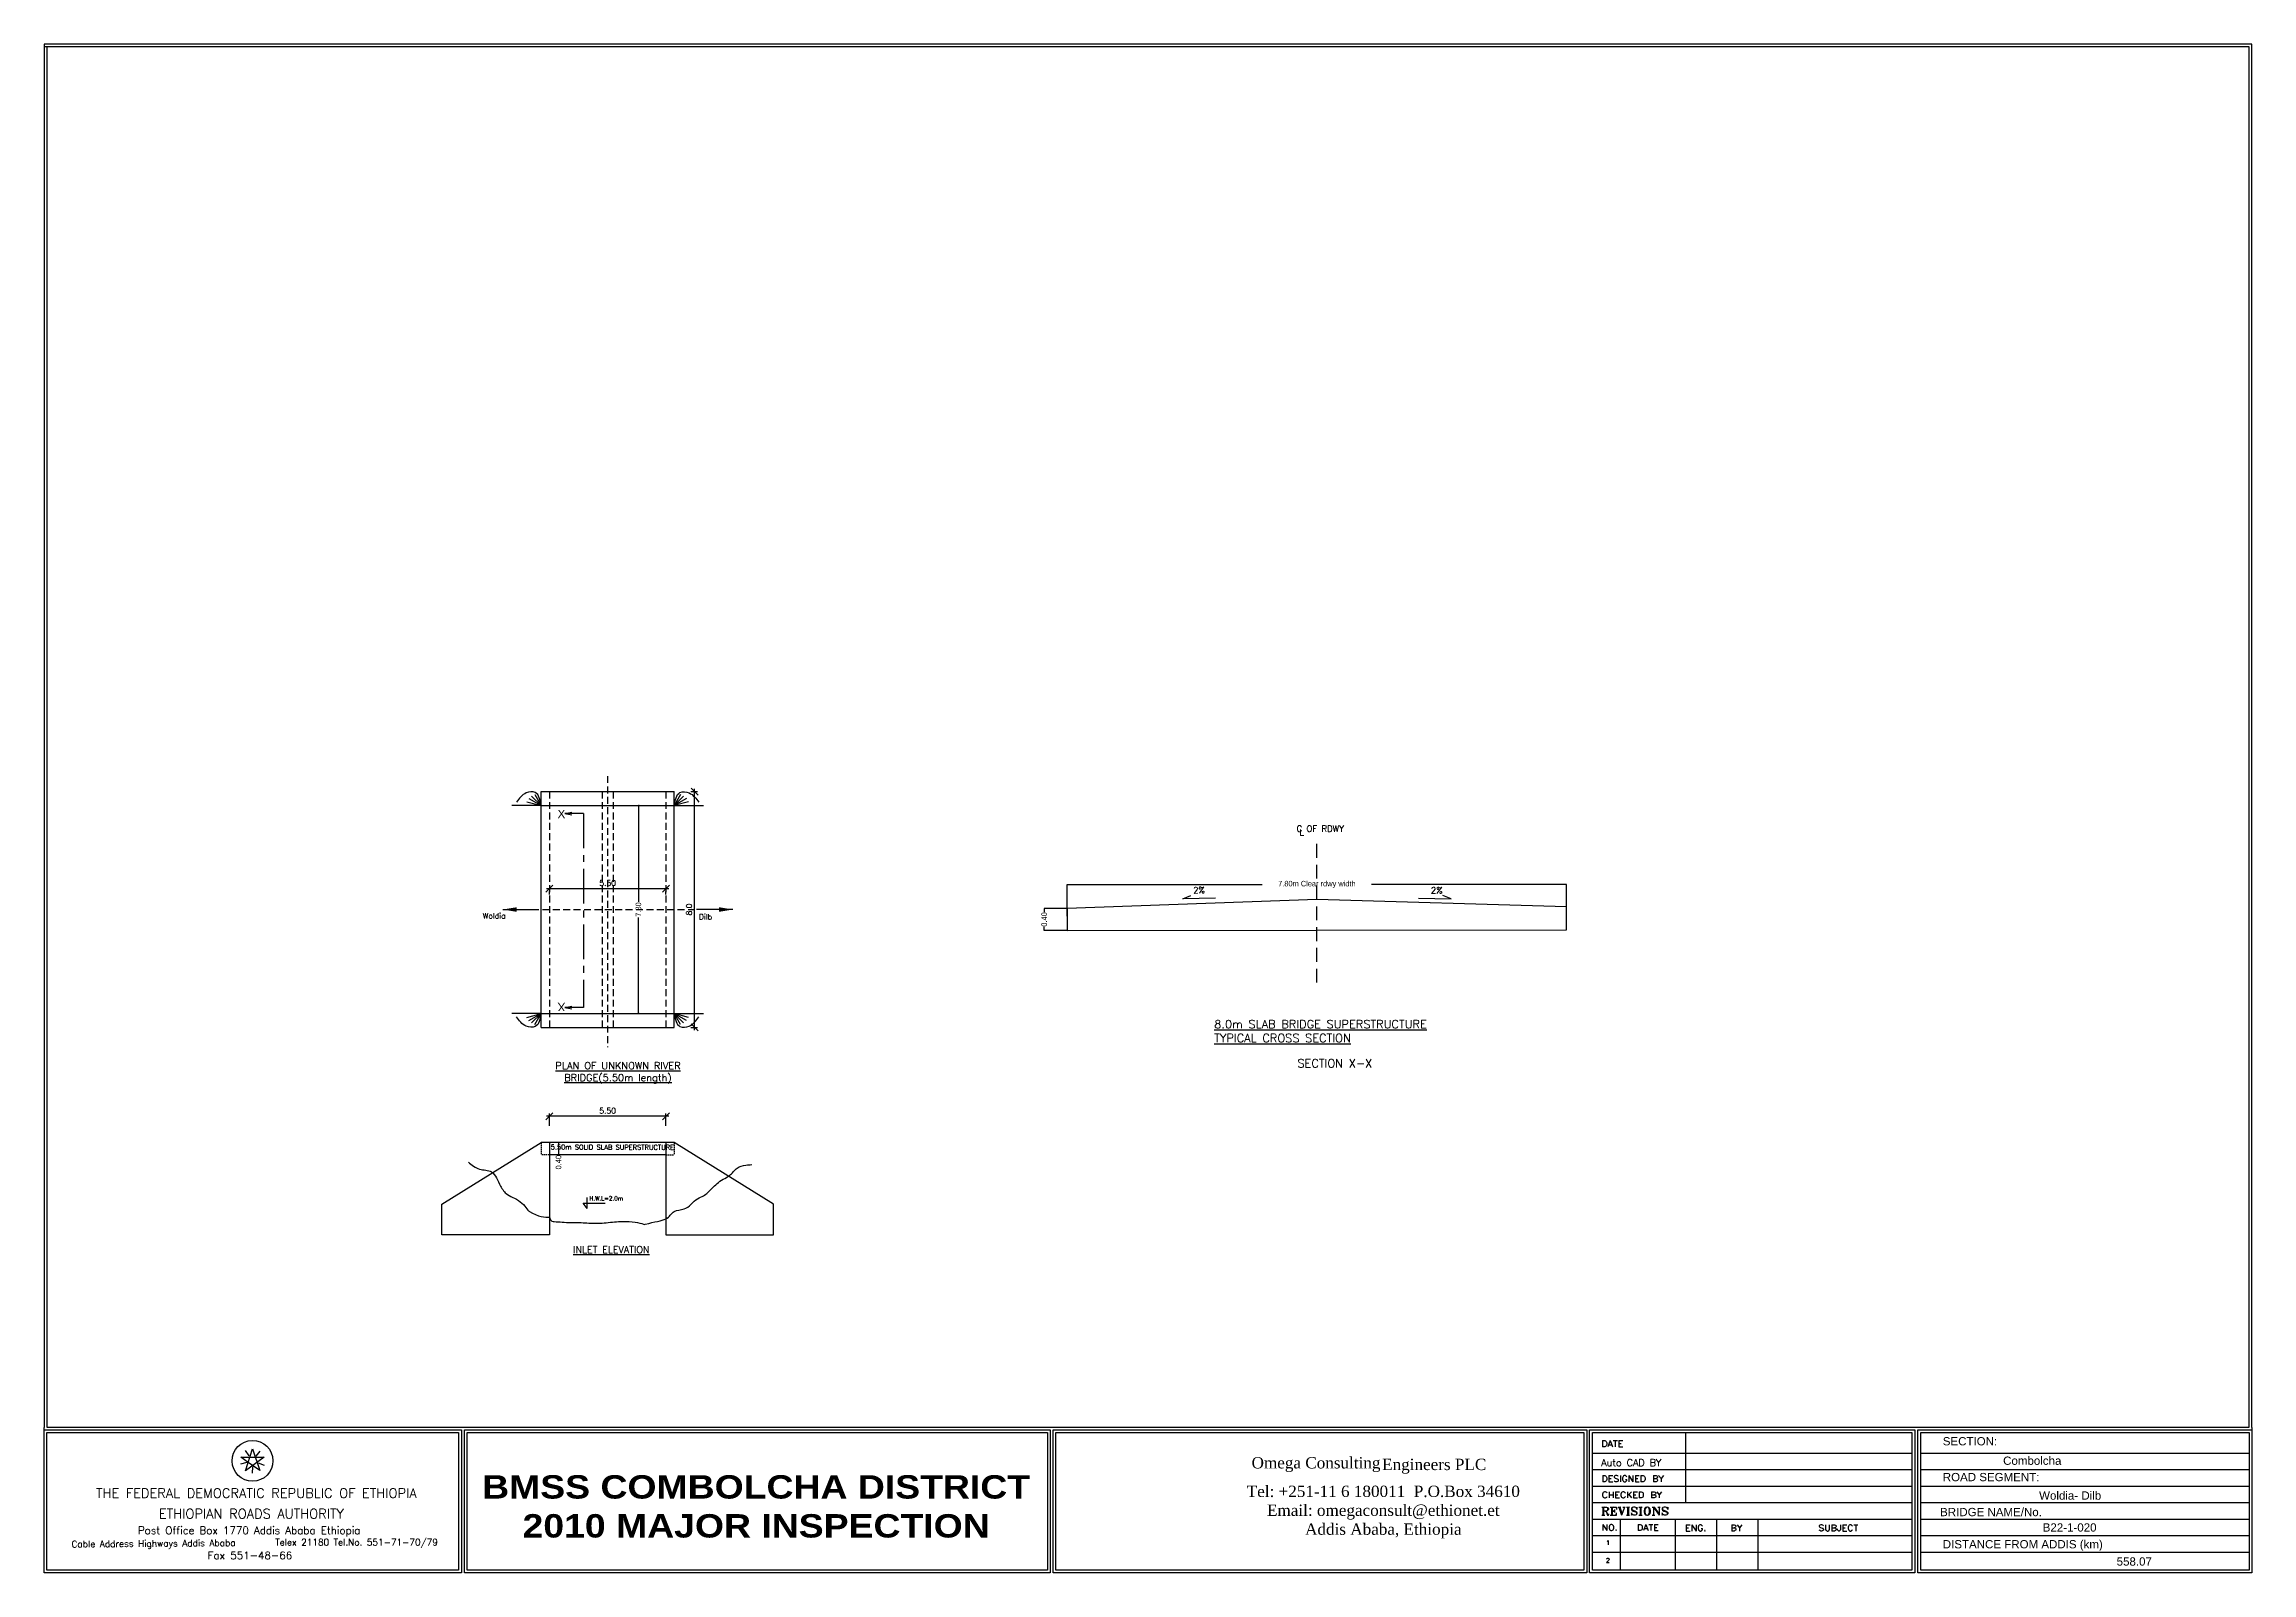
# Model space of a CAD drawing. Header units: inches. Extents: x 11 to 79600, y 3 to 55112.
import ezdxf
from ezdxf.enums import TextEntityAlignment as Align

# ---------------------------------------------------------------- set-up
doc = ezdxf.new("R2010")
doc.units = ezdxf.units.IN
doc.header["$MEASUREMENT"] = 0
for name, pattern in [('CENTER', [2, 1.25, -0.25, 0.25, -0.25]), ('DASHED', [0.75, 0.5, -0.25]), ('HIDDEN', [0.375, 0.25, -0.125])]:
    doc.linetypes.add(name, pattern=pattern)
for name, color, linetype in [('-25', 7, 'Continuous'), ('Conc surface', 2, 'Continuous'), ('CONC-MAS', 2, 'Continuous'), ('Dim', 9, 'Continuous'), ('divsion', 3, 'Continuous'), ('FILL', 7, 'Continuous'), ('Grade', 6, 'DASHED'), ('Mas surface', 4, 'Continuous'), ('MISCELANEOUS', 7, 'Continuous'), ('Text', 3, 'Continuous'), ('TITLE BLOCK', 7, 'Continuous')]:
    doc.layers.add(name, color=color, linetype=linetype)
doc.layers.add('probable bridge', color=1, linetype='Continuous', lineweight=30)
doc.styles.add('2.5-100', font='ROMANS.SHX')
doc.styles.add('30', font='ROMANT.SHX', dxfattribs={"height": 4})
doc.styles.add('50', font='romanc.shx')
doc.styles.add('ARIAL', font='arial.ttf', dxfattribs={"height": 15})
doc.styles.add('Logo', font='')
doc.styles.add('T-25-100', font='romans.shx', dxfattribs={"height": 0.25})
doc.styles.add('Text100-2.25', font='romans.shx')
doc.styles.add('Text100-3.0', font='romanc.shx')
doc.styles.add('Text200-2.25', font='romans.shx')
doc.styles.add('Text200-3.0', font='romanc.shx')
doc.styles.add('Text50-2.0', font='romans.shx')
doc.styles.add('TIM2_5', font='times.ttf', dxfattribs={"height": 0.3})
doc.styles.get('Logo').set_extended_font_data('Arial Black')
doc.dimstyles.new('Dim100', dxfattribs={"dimtxt": 200, "dimasz": 250, "dimexe": 100, "dimexo": 600, "dimgap": 100, "dimtad": 1, "dimdec": 0, "dimzin": 0, "dimdsep": 46, "dimtxsty": 'Text100-2.25', "dimblk": 'OBLIQUE', "dimcen": 100, "dimdle": 100, "dimclrd": 256, "dimclre": 256, "dimclrt": 3, "dimadec": 0, "dimazin": 0, "dimtfac": 1, "dimtdec": 0, "dimtofl": 0, "dimtmove": 0, "dimatfit": 3, "dimfxl": 1, "dimtolj": 1, "dimtzin": 0, "dimarcsym": 0})
doc.dimstyles.new('Dim50', dxfattribs={"dimtxt": 300, "dimasz": 150, "dimexe": 150, "dimexo": 150, "dimgap": 75, "dimtad": 1, "dimdec": 0, "dimlfac": 0.5, "dimzin": 0, "dimdsep": 46, "dimtxsty": 'Text50-2.0', "dimblk": 'OBLIQUE', "dimcen": 100, "dimdle": 150, "dimclrd": 256, "dimclre": 256, "dimclrt": 3, "dimadec": 0, "dimazin": 0, "dimtfac": 1, "dimtdec": 0, "dimtofl": 0, "dimtmove": 0, "dimatfit": 3, "dimfxl": 1, "dimtolj": 1, "dimtzin": 0, "dimarcsym": 0})
doc.dimstyles.get("Standard").update_dxf_attribs({"dimtxt": 200, "dimasz": 0.18, "dimexe": 0.18, "dimexo": 0.0625, "dimgap": 0.09, "dimtad": 0, "dimdec": 4, "dimzin": 0, "dimdsep": 46, "dimtxsty": 'Standard', "dimcen": 0.09, "dimadec": 0, "dimazin": 0, "dimtfac": 1, "dimtdec": 4, "dimtofl": 0, "dimtmove": 0, "dimatfit": 3, "dimfxl": 1, "dimtolj": 1, "dimtzin": 0, "dimarcsym": 0})

msp = doc.modelspace()

# ---------------------------------------------------------------- texts
at = {"layer": '-25', "color": 7, "style": 'TIM2_5'}
for s, p in [('Omega Consulting', (43539.37518, 3767.45178)), ('Engineers PLC', (48246.82383, 3708.41952))]:
    msp.add_text(s, height=408.7255509, dxfattribs=at).set_placement(p)
at = {"layer": '-25', "color": 7, "insert": (48288.52941, 3146.56633), "char_height": 408.7255509, "width": 9736.0049472, "attachment_point": 2, "style": 'TIM2_5'}
msp.add_mtext('Tel: +251-11 6 180011  P.O.Box 34610\\PEmail: omegaconsult@ethionet.et \\PAddis Ababa, Ethiopia', dxfattribs=at)
at = {"style": 'ARIAL'}
for s, height, p in [('SECTION:', 297.335358, (68458.11365, 4598.09172)), ('Combolcha', 297.335358, (70633.5062, 3897.63916)), ('ROAD SEGMENT:', 297.3353577, (68458.11365, 3307.40861)), ('Woldia- Dilb', 297.3353577, (71930.34867, 2640.80636)), ('BRIDGE NAME/No.', 297.3353577, (68361.6281, 2046.4736)), ('B22-1-020', 297.335358, (72060.83399, 1490.42859)), ('DISTANCE FROM ADDIS (km)', 297.3353577, (68458.11365, 886.44189)), ('558.07', 297.335358, (74726.44663, 263.58271))]:
    msp.add_text(s, height=height, dxfattribs=at).set_placement(p)
at = {"layer": 'Dim', "color": 3, "insert": (20497.1358, 15347.45345, 0), "char_height": 175, "attachment_point": 5, "rotation": 359.8783838061, "style": 'Text200-2.25'}
msp.add_mtext('5.50m SOLID SLAB SUPERSTRUCTURE', dxfattribs=at)
at = {"layer": 'divsion', "style": '30', "width": 1}
for s, p in [('THE FEDERAL DEMOCRATIC REPUBLIC OF ETHIOPIA', (7661.40534, 2877.91423)), ('ETHIOPIAN ROADS AUTHORITY', (7481.8294, 2135.49542))]:
    msp.add_text(s, height=343.6965625, dxfattribs=at).set_placement(p, align=Align.MIDDLE)
at = {"layer": 'divsion', "color": 3, "style": '50', "oblique": 360, "width": 1}
msp.add_text('Post Office Box 1770 Addis Ababa Ethiopia', height=271.3393915, dxfattribs=at).set_placement((7401.53542, 1495.76688), align=Align.MIDDLE)
msp.add_text('Cable Address Highways Addis Ababa', height=235.160806, rotation=0.5000018067, dxfattribs=at).set_placement((3956.81188, 1030.16565), align=Align.MIDDLE)
at = {"layer": 'divsion', "color": 3, "style": '50', "width": 1}
for s, height, p in [('Telex 21180 Tel.No. 551-71-70/79', 235.160806, (11272.22952, 1089.36821)), ('Fax 551-48-66', 271.3393915, (7429.39792, 630.31731))]:
    msp.add_text(s, height=height, dxfattribs=at).set_placement(p, align=Align.MIDDLE)
at = {"layer": 'Text', "style": '2.5-100'}
for s, p in [('C OF RDWY', (45162.16592, 26717.34589)), ('L', (45266.30533, 26580.8449))]:
    msp.add_text(s, height=225, dxfattribs=at).set_placement(p)
msp.add_text('2%', height=225, rotation=1.9993485335, dxfattribs=at).set_placement((41436.68688, 24495.37683))
msp.add_text('2%', height=225, rotation=359.2544557033, dxfattribs=at).set_placement((50213.25758, 24493.20819), align=Align.CENTER)
at = {"layer": 'Text', "color": 3, "style": 'Text200-3.0'}
for s, p in [('Woldia', (15822.4878, 23587.54879)), ('Dilb', (23616.56746, 23554.115))]:
    msp.add_text(s, height=198.45, dxfattribs=at).set_placement(p)
at = {"layer": 'Text', "color": 3}
for s, insert, char_height, width, attachment_point, style in [('{\\fArial|b0|i0|c0|p34;X}', (18658.25624, 27507.10969), 300, 9213.8242482, 2, 'Text200-2.25'), ('{\\H0.75x;\\L8.0m SLAB BRIDGE SUPERSTRUCTURE \\PTYPICAL CROSS SECTION}', (42193.39949, 19932.91459), 400, 14099.140784, 1, 'Text100-3.0'), ('{\\H0.6453x;\\LPLAN OF UNKNOWN RIVER \\PBRIDGE(5.50m length)}', (20698.68808, 18414.56998), 400, 9733.5944719, 2, 'Text200-2.25'), ('{\\Fromanc|c0;SECTION X-X}', (46542.03342, 18521.29379), 300, 11086.9563408, 2, 'Text200-2.25'), ('H.W.L=2.0m', (20275.67344, 13577.80175), 150, 4941.7983673, 2, 'Text200-2.25'), ('{\\H0.625x;\\LINLET ELEVATION\\P\\H0.8x;\\l }', (20456.92865, 11774.47298), 400, 9851.0003365, 2, 'Text200-2.25')]:
    msp.add_mtext(s, dxfattribs=dict(at, insert=insert, char_height=char_height, width=width, attachment_point=attachment_point, style=style))
at = {"layer": 'Text', "color": 3, "extrusion": (0, 0, -1), "insert": (18658.25624, 20252.14401), "char_height": 300, "width": 9213.8242482, "attachment_point": 2, "text_direction": (1, 0, 0), "style": 'Text200-2.25'}
msp.add_mtext('{\\fArial|b0|i0|c0|p34;X}', dxfattribs=at)
at = {"layer": 'TITLE BLOCK', "style": 'T-25-100'}
msp.add_text('Auto CAD BY', height=254.3842045, rotation=359.9999999917, dxfattribs=at).set_placement((56143.71868, 3845.24555))
at = {"layer": 'TITLE BLOCK', "color": 5, "insert": (25677.99091, 4927.6415), "char_height": 842.4501801, "width": 63869.7437933, "attachment_point": 2, "style": 'Logo'}
msp.add_mtext('\\PBMSS COMBOLCHA DISTRICT\\P2010 MAJOR INSPECTION \\P ', dxfattribs=at)

# ---------------------------------------------------------------- blocks, each defined once
blk = doc.blocks.new('_Oblique')
at = {"color": 0, "lineweight": -2}
blk.add_line((-0.5, -0.5), (0.5, 0.5), dxfattribs=at)
blk = doc.blocks.new('*D9')
at = {"layer": 'Defpoints', "color": 0, "ltscale": 10}
for p in [(18225, 25063), (22425, 25063), (22425, 24671)]:
    blk.add_point(p, dxfattribs=at)
at = {"layer": 'Dim', "lineweight": -2, "ltscale": 10}
for p, q in [((18125, 24671), (22525, 24671)), ((18225, 24463), (18225, 24571)), ((22425, 24463), (22425, 24571))]:
    blk.add_line(p, q, dxfattribs=at)
at = {"layer": 'Dim', "lineweight": -2, "ltscale": 10, "xscale": 250, "yscale": 250, "zscale": 250, "rotation": 180}
blk.add_blockref('_Oblique', (18225, 24671), dxfattribs=at)
at = {"layer": 'Dim', "lineweight": -2, "ltscale": 10, "xscale": 250, "yscale": 250, "zscale": 250}
blk.add_blockref('_Oblique', (22425, 24671), dxfattribs=at)
at = {"layer": 'Dim', "color": 3, "ltscale": 10, "insert": (20325, 24871), "char_height": 200, "attachment_point": 5, "style": 'Text100-2.25'}
blk.add_mtext('\\A1;5.50', dxfattribs=at)
blk = doc.blocks.new('*D10')
at = {"layer": 'Defpoints', "color": 0, "ltscale": 10}
for p in [(22725, 28166), (23460, 28166), (22725, 19666)]:
    blk.add_point(p, dxfattribs=at)
at = {"layer": 'Dim', "lineweight": -2, "ltscale": 10}
for p, q in [((23325, 28166), (23560, 28166)), ((23460, 19566), (23460, 28266)), ((23325, 19666), (23560, 19666))]:
    blk.add_line(p, q, dxfattribs=at)
at = {"layer": 'Dim', "lineweight": -2, "ltscale": 10, "xscale": 250, "yscale": 250, "zscale": 250}
for p, rotation in [((23460, 28166), 90), ((23460, 19666), 270)]:
    blk.add_blockref('_Oblique', p, dxfattribs=dict(at, rotation=rotation))
at = {"layer": 'Dim', "color": 3, "ltscale": 10, "insert": (23260, 23916), "char_height": 200, "attachment_point": 5, "rotation": 90, "style": 'Text100-2.25'}
blk.add_mtext('\\A1;8.0', dxfattribs=at)
blk = doc.blocks.new('*D11')
at = {"layer": 'Defpoints', "color": 0}
for p in [(18225, 16461), (18225, 15520, 0), (22425, 15520, 0)]:
    blk.add_point(p, dxfattribs=at)
at = {"layer": 'Dim', "lineweight": -2}
for p, q in [((22525, 16461), (18125, 16461)), ((18225, 16120), (18225, 16561)), ((22425, 16120), (22425, 16561))]:
    blk.add_line(p, q, dxfattribs=at)
at = {"layer": 'Dim', "lineweight": -2, "xscale": 250, "yscale": 250, "zscale": 250, "rotation": 180}
blk.add_blockref('_Oblique', (18225, 16461), dxfattribs=at)
at = {"layer": 'Dim', "lineweight": -2, "xscale": 250, "yscale": 250, "zscale": 250}
blk.add_blockref('_Oblique', (22425, 16461), dxfattribs=at)
at = {"layer": 'Dim', "color": 3, "insert": (20325, 16661), "char_height": 200, "attachment_point": 5, "style": 'Text100-2.25'}
blk.add_mtext('\\A1;5.50', dxfattribs=at)
blk = doc.blocks.new('*D12')
at = {"color": 0, "lineweight": -2}
for p, q in [((36894, 23958), (36894, 24819)), ((36894, 24819), (43927, 24819)), ((54894, 24819), (47861, 24819)), ((54894, 24011), (54894, 24819))]:
    blk.add_line(p, q, dxfattribs=at)
at = {"color": 0}
for points in [[(36894, 24819), (36894, 24819), (36894, 24819)], [(54894, 24819), (54894, 24819), (54894, 24819)]]:
    blk.add_solid(points, dxfattribs=at)
at = {"layer": 'Defpoints', "color": 0}
for p in [(54894, 24819), (36894, 23958), (54894, 24011)]:
    blk.add_point(p, dxfattribs=at)
at = {"color": 0, "insert": (45894, 24819), "char_height": 200, "attachment_point": 5}
blk.add_mtext('\\A1;7.80m Clear rdwy width', dxfattribs=at)
blk = doc.blocks.new('*D13')
at = {"color": 0, "lineweight": -2}
for p, q in [((36894, 23958), (36064, 23958)), ((36064, 23958), (36064, 23825)), ((36064, 23158), (36064, 23291)), ((36894, 23158), (36064, 23158))]:
    blk.add_line(p, q, dxfattribs=at)
at = {"color": 0}
for points in [[(36064, 23958), (36064, 23958), (36064, 23958)], [(36064, 23158), (36064, 23158), (36064, 23158)]]:
    blk.add_solid(points, dxfattribs=at)
at = {"layer": 'Defpoints', "color": 0}
for p in [(36894, 23958), (36064, 23158), (36894, 23158)]:
    blk.add_point(p, dxfattribs=at)
at = {"color": 0, "insert": (36064, 23558), "char_height": 200, "attachment_point": 5, "rotation": 90}
blk.add_mtext('\\A1;0.40', dxfattribs=at)
blk = doc.blocks.new('*D14')
at = {"color": 0, "lineweight": -2}
for p, q in [((18554, 15520), (18554, 15520)), ((18554, 15520), (18554, 15072)), ((18554, 15072), (18554, 15072)), ((18554, 15072), (18554, 15072))]:
    blk.add_line(p, q, dxfattribs=at)
at = {"color": 0}
for points in [[(18554, 15520), (18554, 15520), (18554, 15520)], [(18554, 15072), (18554, 15072), (18554, 15072)]]:
    blk.add_solid(points, dxfattribs=at)
at = {"layer": 'Defpoints', "color": 0}
for p in [(18554, 15520), (18554, 15072), (18554, 15072)]:
    blk.add_point(p, dxfattribs=at)
at = {"color": 0, "insert": (18554, 14805), "char_height": 200, "attachment_point": 5, "rotation": 90}
blk.add_mtext('\\A1;0.40', dxfattribs=at)
blk = doc.blocks.new('*D15')
at = {"color": 0, "lineweight": -2}
for p, q in [((21464, 27666), (21433, 27666)), ((21434, 27665), (21434, 24199)), ((21434, 20166), (21434, 23632)), ((21464, 20166), (21433, 20166))]:
    blk.add_line(p, q, dxfattribs=at)
at = {"color": 0}
for points in [[(21433, 27665), (21434, 27665), (21434, 27666)], [(21433, 20166), (21434, 20166), (21434, 20166)]]:
    blk.add_solid(points, dxfattribs=at)
at = {"layer": 'Defpoints', "color": 0}
for p in [(21464, 27666), (21434, 20166), (21464, 20166)]:
    blk.add_point(p, dxfattribs=at)
at = {"color": 0, "insert": (21434, 23916), "char_height": 200, "attachment_point": 5, "rotation": 90}
blk.add_mtext('\\A1;7.80', dxfattribs=at)

# ---------------------------------------------------------------- dimensions: what is measured, and where the dimension line sits
for base, p1, p2, text, picture, middle in [((21433.52355, 20165.54524), (21463.97983, 27665.54524), (21463.97983, 20165.54524), '7.80', '*D15', (21433.52355, 23915.54524)), ((36064.42619, 23158.16956), (36894.14243, 23958.23206), (36894.14243, 23158.16956), '0.40', '*D13', (36064.42619, 23558.20081)), ((18554.46312, 15071.91072), (18554.46312, 15519.99813), (18554.46312, 15071.91072), '0.40', '*D14', (18554.46312, 14804.97405))]:
    dim = msp.add_linear_dim(base=base, p1=p1, p2=p2, angle=90, text=text, dimstyle='Standard')
    dim.commit()
    dim.dimension.update_dxf_attribs({"geometry": picture, "text_midpoint": middle})
dim = msp.add_linear_dim(base=(54894.14243, 24819.08016), p1=(36894.14243, 23958.16956), p2=(54894.14243, 24010.55071), text='7.80m Clear rdwy width', dimstyle='Standard')
dim.commit()
dim.dimension.update_dxf_attribs({"geometry": '*D12', "text_midpoint": (45894.14243, 24819.08016)})
at = {"layer": 'Dim', "ltscale": 10}
dim = msp.add_linear_dim(base=(23460.46507, 28165.54524), p1=(22724.9247, 19665.54524), p2=(22724.9247, 28165.54524), angle=90, text='8.0', dimstyle='Dim100', override={"dimtmove": 1}, dxfattribs=at)
dim.commit()
dim.dimension.update_dxf_attribs({"geometry": '*D10', "text_midpoint": (23260.46507, 23915.54524)})
dim = msp.add_linear_dim(base=(22424.92467, 24670.96674), p1=(18224.92467, 25062.74063), p2=(22424.92467, 25062.74063), text='5.50', dimstyle='Dim100', dxfattribs=at)
dim.commit()
dim.dimension.update_dxf_attribs({"geometry": '*D9', "text_midpoint": (20324.92467, 24870.96674)})
at = {"layer": 'Dim'}
dim = msp.add_linear_dim(base=(18224.9247, 16461.28036, 0), p1=(22424.9247, 15519.99813), p2=(18224.9247, 15519.99813), text='5.50', dimstyle='Dim100', override={"dimtmove": 1}, dxfattribs=at)
dim.commit()
dim.dimension.update_dxf_attribs({"geometry": '*D11', "text_midpoint": (20324.9247, 16661.28036, 0)})

# ---------------------------------------------------------------- linework, layer by layer
at = {"layer": 'Conc surface', "linetype": 'Continuous', "ltscale": 0.05}
for p, q in [((17924.9247, 28165.54524), (22724.9247, 28165.54524)), ((17924.9247, 27665.54524), (22724.9247, 27665.54524)), ((17924.9247, 20165.54524), (22724.9247, 20165.54524)), ((17924.9247, 19665.54524), (22724.9247, 19665.54524))]:
    msp.add_line(p, q, dxfattribs=at)
at = {"layer": 'CONC-MAS'}
msp.add_lwpolyline([(54894.14243, 23184.36013), (54894.14243, 24010.55071), (45894.14243, 24272.45648), (36894.14243, 23958.16956), (36894.14243, 23158.16956), (54894.14243, 23184.36013)], dxfattribs=at)
at = {"layer": 'Dim', "color": 3, "ltscale": 10}
for p, q in [((17924.9247, 27665.54524), (16867.40393, 27665.54524)), ((22724.9247, 27665.54524), (23782.44548, 27665.54524)), ((17924.9247, 20165.54524), (16867.40393, 20165.54524)), ((22724.9247, 20165.54524), (23782.44548, 20165.54524))]:
    msp.add_line(p, q, dxfattribs=at)
at = {"layer": 'Dim'}
for p, q in [((41058.65431, 24301.3624), (41352.81001, 24425.59042)), ((42233.07457, 24324.85075), (41058.65431, 24301.3624)), ((49555.21029, 24324.85075), (50729.63055, 24301.3624)), ((50729.63055, 24301.3624), (50435.47485, 24425.59042))]:
    msp.add_line(p, q, dxfattribs=at)
for points in [[(17924.9247, 27665.54524), (17716.30799, 28131.05955), (17391.08187, 28118.59835), (17038.21197, 27781.25949)], [(22724.9247, 27665.54524), (22933.54142, 28131.05955), (23258.76753, 28118.59835), (23611.63743, 27781.25949)], [(17924.9247, 20165.54524), (17716.30799, 19700.03094), (17391.08187, 19712.49214), (17038.21197, 20049.831)], [(22724.9247, 20165.54524), (22933.54142, 19700.03094), (23258.76753, 19712.49214), (23611.63743, 20049.831)]]:
    msp.add_spline(points, degree=3, dxfattribs=at)
at = {"layer": 'divsion', "color": 5}
for p, q in [((7105.2817, 4172.16742), (7938.98236, 4179.44304)), ((7364.54285, 3987.23824), (7105.2817, 4172.16742)), ((7268.78086, 3683.51997), (7519.48901, 4478.66473)), ((7938.98236, 4179.44304), (7268.78086, 3683.51997)), ((7268.78086, 3683.51997), (7364.54285, 3987.23824)), ((7400.06474, 4218.74303), (7271.72778, 4410.60962)), ((7524.77506, 3872.94572), (7364.54285, 3987.23824)), ((7519.48901, 4478.66473), (7784.03621, 3688.01655)), ((7654.87802, 4212.70205), (7797.69568, 4394.04779)), ((7315.57779, 3978.26796), (7093.44353, 3915.50229)), ((7518.17526, 3823.60521), (7509.2257, 3592.94731)), ((7784.03621, 3688.01655), (7524.77506, 3872.94572)), ((7727.87433, 3968.49344), (7944.47746, 3888.70469))]:
    msp.add_line(p, q, dxfattribs=at)
msp.add_ellipse((7523.31403, 4040.36234), major_axis=(-6.42099, 735.77211), ratio=0.9999999689, start_param=-1.5707962983, end_param=4.7123890089, dxfattribs=at)
at = {"layer": 'FILL'}
for p, q in [((17485.93038, 27919.00036), (17924.9247, 27665.54524)), ((17585.97853, 28004.49411), (17924.9247, 27665.54524)), ((17697.40375, 28059.62679), (17924.9247, 27665.54524)), ((22952.44566, 28059.62679), (22724.9247, 27665.54524)), ((23063.87087, 28004.49411), (22724.9247, 27665.54524)), ((23163.91902, 27919.00036), (22724.9247, 27665.54524)), ((17414.70644, 27802.25819), (17924.9247, 27665.54524)), ((23235.14297, 27802.25819), (22724.9247, 27665.54524)), ((17414.70644, 20028.8323), (17924.9247, 20165.54524)), ((17485.93038, 19912.09013), (17924.9247, 20165.54524)), ((17585.97853, 19826.59637), (17924.9247, 20165.54524)), ((17697.40375, 19771.4637), (17924.9247, 20165.54524)), ((22952.44566, 19771.4637), (22724.9247, 20165.54524)), ((23063.87087, 19826.59637), (22724.9247, 20165.54524)), ((23163.91902, 19912.09013), (22724.9247, 20165.54524)), ((23235.14297, 20028.8323), (22724.9247, 20165.54524))]:
    msp.add_line(p, q, dxfattribs=at)
at = {"layer": 'Grade', "linetype": 'DASHED', "ltscale": 500}
for p, q in [((20324.9247, 28727.74691), (20324.9247, 18957.38932)), ((17597.74474, 23915.54548), (23523.20879, 23915.54548))]:
    msp.add_line(p, q, dxfattribs=at)
at = {"layer": 'Grade', "color": 3, "linetype": 'DASHED', "ltscale": 500}
for p, q in [((18224.92466, 28165.54524), (18224.9247, 19665.54524)), ((22424.92465, 28165.54524), (22424.9247, 19665.54524))]:
    msp.add_line(p, q, dxfattribs=at)
at = {"layer": 'Grade', "color": 11, "linetype": 'DASHED', "ltscale": 500}
for p, q in [((20124.9247, 28165.54524), (20124.9247, 19665.54524)), ((20524.9247, 28165.54524), (20524.9247, 19665.54524))]:
    msp.add_line(p, q, dxfattribs=at)
at = {"layer": 'Grade', "linetype": 'DASHED', "ltscale": 1000}
msp.add_line((45894.14243, 21280.77504), (45894.14243, 26514.73269), dxfattribs=at)
at = {"layer": 'Grade', "color": 2, "linetype": 'Continuous', "ltscale": 1000}
for p, q in [((36894.14243, 23672.45648), (36894.14243, 23958.16956)), ((54894.14243, 23672.45648), (54894.14243, 24010.55071))]:
    msp.add_line(p, q, dxfattribs=at)
at = {"layer": 'Mas surface', "linetype": 'CENTER', "lineweight": 30, "ltscale": 3000}
for p, q in [((18785.80703, 27380.568), (19038.39335, 27428.57907)), ((19454.19945, 27380.568), (18785.80703, 27380.568)), ((18785.80703, 27380.568), (19038.39335, 27332.55694)), ((18785.80703, 20378.6857), (19038.39335, 20426.69676)), ((19454.19945, 20378.6857), (18785.80703, 20378.6857)), ((18785.80703, 20378.6857), (19038.39335, 20330.67463))]:
    msp.add_line(p, q, dxfattribs=at)
at = {"layer": 'Mas surface', "linetype": 'CENTER', "lineweight": 30, "ltscale": 1000}
msp.add_line((19454.19945, 27380.568), (19454.19945, 20378.6857), dxfattribs=at)
at = {"layer": 'Mas surface'}
msp.add_open_spline([(15303.25955, 14805.9236), (15428.41511, 14705.31721), (15669.49462, 14511.52527), (16250.211, 14534.98398), (16402.96457, 13989.32637), (16667.03545, 13640.03992), (16982.41662, 13511.55492), (17248.77475, 13346.86815), (17457.69384, 13064.4991), (17787.72918, 12831.65123), (18086.94959, 12828.73046), (18224.9247, 12820.29798), (18224.9247, 12820.29798), (18283.2571, 12664.21284), (18436.16614, 12666.81195), (18692.47332, 12644.71027), (19014.57496, 12621.74438), (19337.57215, 12637.24851), (19712.32469, 12602.25594), (20165.73471, 12598.08189), (20573.14965, 12668.64171), (20971.64551, 12661.48248), (21289.9618, 12672.81288), (21658.02919, 12560.09187), (22019.46405, 12668.53297), (22280.63412, 12681.2212), (22424.9247, 12769.26199), (22424.9247, 12769.26199), (22559.58362, 12826.42586), (22669.52692, 13099.53931), (23199.95859, 13067.74972), (23440.29252, 13460.56198), (23841.34476, 13600.16781), (24105.3903, 13894.26876), (24398.81162, 14166.3083), (24767.56368, 14324.28142), (24952.37734, 14625.15675), (25270.70627, 14703.60791), (25450.88422, 14714.07313), (25520.84165, 14718.13645)], degree=3, knots=[0, 0, 0, 0, 473.0790997449, 911.2633308187, 1521.8649400667, 1908.677069094, 2207.3762493564, 2524.1074764827, 2834.8671349372, 3253.9595252588, 10845.5861444734, 10845.5861444734, 10845.5861444734, 10845.5861444734, 11019.6511772616, 11301.3870818647, 11618.2106942833, 11987.2704052414, 12269.0061983315, 12746.3609761255, 13343.364652022, 13501.5330831364, 13941.2403662333, 14296.6505160002, 14617.3424336216, 29168.74033935, 29168.74033935, 29168.74033935, 29168.74033935, 29567.9385844371, 29931.7817006891, 30546.6689167913, 30782.4073669943, 31180.6764329818, 31704.7634964903, 31976.5193906847, 32359.6101320957, 32693.026514586, 32904.6472771859, 32904.6472771859, 32904.6472771859, 32904.6472771859], dxfattribs=at)
msp.add_open_spline([(22455.38059, 12784.28987), (22445.15501, 12784.77694), (22434.99966, 12785.24611), (22424.9247, 12785.69683)], degree=3, dxfattribs=at)
at = {"layer": 'MISCELANEOUS'}
for p, q in [((19582.27888, 13132.70815), (19582.27888, 13535.25827)), ((19582.27888, 13132.70815), (19438.35226, 13334.90965)), ((19438.35226, 13334.90965), (20238.01638, 13334.90965))]:
    msp.add_line(p, q, dxfattribs=at)
at = {"layer": 'probable bridge', "linetype": 'Continuous', "lineweight": 30, "ltscale": 0.05}
for p, q in [((17924.9247, 19665.54524), (17924.9247, 28165.54524)), ((22724.9247, 19665.54524), (22724.9247, 28165.54524)), ((22724.9247, 15519.99813), (17924.9247, 15519.99813)), ((22424.9247, 15071.91072), (18224.9247, 15071.91072))]:
    msp.add_line(p, q, dxfattribs=at)
at = {"layer": 'probable bridge', "linetype": 'HIDDEN', "lineweight": 30, "ltscale": 200}
for p, q in [((17924.9247, 15519.99813), (17924.9247, 15071.91072)), ((22724.9247, 15519.99813), (22724.9247, 15071.91072)), ((18224.9247, 15071.91072), (17924.9247, 15071.91072)), ((22424.9247, 15071.91072), (22724.9247, 15071.91072))]:
    msp.add_line(p, q, dxfattribs=at)
at = {"layer": 'probable bridge', "linetype": 'Continuous', "lineweight": 30, "ltscale": 0.05}
for points in [[(18224.9247, 15519.99813), (18224.9247, 12194.02327), (14343.15868, 12194.02327), (14343.15868, 13299.84094), (17924.9247, 15519.99813)], [(22424.9247, 15519.99813), (22424.9247, 12194.02327), (26306.69072, 12194.02327), (26306.69072, 13299.84094), (22724.9247, 15519.99813)]]:
    msp.add_lwpolyline(points, dxfattribs=at)
at = {"layer": 'TITLE BLOCK', "color": 5}
for p, q in [((79499.60074, 55011.71681), (10.79507, 55011.71681)), ((111.05963, 55011.71681), (111.05963, 5257.60159)), ((79499.60074, 5257.60159), (79499.60074, 55011.71681)), ((111.05963, 5257.60159), (79499.60074, 5257.60159)), ((111.05963, 5057.07863), (14952.70487, 5057.07863)), ((111.05963, 103.78872), (111.05963, 5057.07863)), ((111.05963, 5057.07863), (14952.70487, 5057.07863)), ((111.05963, 103.78872), (111.05963, 5057.07863)), ((14952.70487, 5057.07863), (14952.70487, 103.78872)), ((14952.70487, 5057.07863), (14952.70487, 103.78872)), ((15262.39457, 5057.07863), (36177.59615, 5057.07863)), ((15262.39457, 103.78872), (15262.39457, 5057.07863)), ((36177.59615, 5057.07863), (36177.59615, 103.78872)), ((36487.28584, 5057.07863), (55522.72615, 5057.07863)), ((36487.28584, 103.78872), (36487.28584, 5057.07863)), ((55522.72615, 5057.07863), (55522.72615, 103.78872)), ((55826.65368, 5056.96185), (67346.81489, 5056.96185)), ((55826.65368, 103.67195), (55826.65368, 5056.96185)), ((67346.81489, 5056.96185), (67346.81489, 103.67195)), ((67662.26675, 5057.07863), (79499.60074, 5057.07863)), ((67662.26675, 103.78872), (67662.26675, 5057.07863)), ((79499.60074, 5057.07863), (79499.60074, 103.78872)), ((14952.70487, 103.78872), (111.05963, 103.78872)), ((14952.70487, 103.78872), (111.05963, 103.78872)), ((14952.70487, 103.78872), (111.05963, 103.78872)), ((36177.59615, 103.78872), (15262.39457, 103.78872)), ((55522.72615, 103.78872), (36487.28584, 103.78872)), ((67346.81489, 103.67195), (55826.65368, 103.67195)), ((79499.60074, 103.78872), (67662.26675, 103.78872))]:
    msp.add_line(p, q, dxfattribs=at)
at = {"layer": 'TITLE BLOCK', "color": 210}
for p, q in [((10.79507, 3.52416), (10.79507, 5237.60458)), ((10.79507, 3.52416), (10.79507, 5237.60458)), ((10.79507, 5157.34319), (15052.96943, 5157.34319)), ((10.79507, 5157.34319), (15052.96943, 5157.34319)), ((15052.96943, 5157.34319), (15052.96943, 3.52416)), ((15052.96943, 5157.34319), (15052.96943, 3.52416)), ((15162.13, 5157.34319), (36277.86071, 5157.34319)), ((15162.13, 3.52416), (15162.13, 5157.34319)), ((36277.86071, 5157.34319), (36277.86071, 3.52416)), ((36387.02128, 5157.34319), (55622.99071, 5157.34319)), ((36387.02128, 3.52416), (36387.02128, 5157.34319)), ((55622.99071, 5157.34319), (55622.99071, 3.52416)), ((55726.38911, 5157.22641), (67447.07945, 5157.22641)), ((55726.38911, 3.40738), (55726.38911, 5157.22641)), ((67447.07945, 5157.22641), (67447.07945, 3.40738)), ((67562.00219, 3.52416), (67562.00219, 5157.34319)), ((67562.00219, 5157.34319), (79599.8653, 5157.34319)), ((79599.8653, 5237.60458), (79599.8653, 3.52416)), ((15052.96943, 3.52416), (10.79507, 3.52416)), ((15052.96943, 3.52416), (10.79507, 3.52416)), ((36277.86071, 3.52416), (15162.13, 3.52416)), ((55622.99071, 3.52416), (36387.02128, 3.52416)), ((67447.07945, 3.40738), (55726.38911, 3.40738)), ((79599.8653, 3.52416), (67562.00219, 3.52416))]:
    msp.add_line(p, q, dxfattribs=at)
msp.add_lwpolyline([(79599.8653, 5237.60458), (79599.8653, 55111.98137), (10.79507, 55111.98137), (10.79507, 5237.60458)], dxfattribs=at)
at = {"layer": 'TITLE BLOCK', "color": 7}
for points in [[(59199.96855, 2523.26185), (59199.96855, 5056.96185)], [(67346.81489, 4306.11757), (55826.65368, 4306.11757)], [(56193.91295, 4773.2362), (56193.91295, 4548.70362)], [(56193.91295, 4773.2362), (56270.9913, 4773.2362), (56301.1524, 4763.1825), (56324.61102, 4739.72387), (56334.66472, 4719.61648), (56344.71842, 4686.10415), (56344.71842, 4632.48443), (56334.66472, 4602.32334), (56324.61102, 4582.21594), (56301.1524, 4558.75732), (56270.9913, 4548.70362), (56193.91295, 4548.70362)], [(56472.06526, 4773.2362), (56388.28444, 4548.70362)], [(56418.44554, 4622.43073), (56525.68498, 4622.43073)], [(56472.06526, 4773.2362), (56555.84607, 4548.70362)], [(56579.3047, 4773.2362), (56726.75893, 4773.2362)], [(56653.03181, 4773.2362), (56653.03181, 4548.70362)], [(56780.37865, 4773.2362), (56917.77919, 4773.2362)], [(56780.37865, 4773.2362), (56780.37865, 4548.70362)], [(56780.37865, 4665.99676), (56864.15946, 4665.99676)], [(56780.37865, 4548.70362), (56917.77919, 4548.70362)], [(79499.60074, 4306.11757), (67662.26675, 4306.11757)], [(67346.81489, 3712.94941), (55826.65368, 3712.94941)], [(56197.26419, 3508.52422), (56197.26419, 3287.34287)], [(56197.26419, 3508.52422), (56270.9913, 3508.52422), (56301.1524, 3498.47052), (56324.61102, 3478.36313), (56334.66472, 3454.9045), (56344.71842, 3424.74341), (56344.71842, 3371.12369), (56334.66472, 3337.61136), (56324.61102, 3317.50396), (56301.1524, 3297.39657), (56270.9913, 3287.34287), (56197.26419, 3287.34287)], [(56418.44554, 3508.52422), (56418.44554, 3287.34287)], [(56418.44554, 3508.52422), (56559.1973, 3508.52422)], [(56418.44554, 3401.28478), (56505.57758, 3401.28478)], [(56418.44554, 3287.34287), (56559.1973, 3287.34287)], [(56760.27126, 3478.36313), (56740.16386, 3498.47052), (56706.65153, 3508.52422), (56663.08551, 3508.52422), (56632.92442, 3498.47052), (56609.46579, 3478.36313), (56609.46579, 3454.9045), (56622.87072, 3434.7971), (56632.92442, 3424.74341), (56653.03181, 3414.68971), (56716.70523, 3391.23108), (56740.16386, 3381.17738), (56750.21756, 3371.12369), (56760.27126, 3351.01629), (56760.27126, 3317.50396), (56740.16386, 3297.39657), (56706.65153, 3287.34287), (56663.08551, 3287.34287), (56632.92442, 3297.39657), (56609.46579, 3317.50396)], [(56833.99837, 3508.52422), (56833.99837, 3287.34287)], [(57068.58465, 3454.9045), (57058.53095, 3478.36313), (57035.07233, 3498.47052), (57014.96493, 3508.52422), (56971.39891, 3508.52422), (56951.29151, 3498.47052), (56931.18412, 3478.36313), (56917.77919, 3454.9045), (56907.72549, 3424.74341), (56907.72549, 3371.12369), (56917.77919, 3337.61136), (56931.18412, 3317.50396), (56951.29151, 3297.39657), (56971.39891, 3287.34287), (57014.96493, 3287.34287), (57035.07233, 3297.39657), (57058.53095, 3317.50396), (57068.58465, 3337.61136), (57068.58465, 3371.12369)], [(57014.96493, 3371.12369), (57068.58465, 3371.12369)], [(57142.31177, 3508.52422), (57289.766, 3287.34287)], [(57142.31177, 3508.52422), (57142.31177, 3287.34287)], [(57289.766, 3508.52422), (57289.766, 3287.34287)], [(57376.89805, 3508.52422), (57514.29858, 3508.52422)], [(57376.89805, 3508.52422), (57376.89805, 3287.34287)], [(57376.89805, 3401.28478), (57460.67886, 3401.28478)], [(57376.89805, 3287.34287), (57514.29858, 3287.34287)], [(57577.972, 3508.52422), (57577.972, 3287.34287)], [(57577.972, 3508.52422), (57651.69911, 3508.52422), (57685.21144, 3498.47052), (57705.31884, 3478.36313), (57715.37253, 3454.9045), (57725.42623, 3424.74341), (57725.42623, 3371.12369), (57715.37253, 3337.61136), (57705.31884, 3317.50396), (57685.21144, 3297.39657), (57651.69911, 3287.34287), (57577.972, 3287.34287)], [(58023.68593, 3508.52422), (58120.87167, 3508.52422), (58151.03276, 3498.47052), (58161.08646, 3488.41682), (58174.49139, 3464.9582), (58174.49139, 3444.8508), (58161.08646, 3424.74341), (58151.03276, 3414.68971), (58120.87167, 3401.28478)], [(58023.68593, 3508.52422), (58023.68593, 3287.34287)], [(58023.68593, 3401.28478), (58120.87167, 3401.28478), (58151.03276, 3391.23108), (58161.08646, 3381.17738), (58174.49139, 3361.06999), (58174.49139, 3327.55766), (58161.08646, 3307.45027), (58151.03276, 3297.39657), (58120.87167, 3287.34287), (58023.68593, 3287.34287)], [(58214.70618, 3508.52422), (58301.83823, 3401.28478), (58301.83823, 3287.34287)], [(58385.61904, 3508.52422), (58301.83823, 3401.28478)], [(79499.60074, 3712.94941), (67662.26675, 3712.94941)], [(67346.81489, 3116.43001), (55826.65368, 3116.43001)], [(67346.81489, 2523.26185), (55826.65368, 2523.26185)], [(56354.77212, 2871.79003), (56344.71842, 2895.24866), (56321.25979, 2915.35606), (56301.1524, 2925.40976), (56257.58637, 2925.40976), (56237.47898, 2915.35606), (56217.37158, 2895.24866), (56207.31788, 2871.79003), (56193.91295, 2841.62894), (56193.91295, 2788.00922), (56207.31788, 2754.4969), (56217.37158, 2734.3895), (56237.47898, 2714.2821), (56257.58637, 2704.22841), (56301.1524, 2704.22841), (56321.25979, 2714.2821), (56344.71842, 2734.3895), (56354.77212, 2754.4969)], [(56428.49923, 2925.40976), (56428.49923, 2704.22841)], [(56428.49923, 2818.17031), (56579.3047, 2818.17031)], [(56579.3047, 2925.40976), (56579.3047, 2704.22841)], [(56663.08551, 2925.40976), (56663.08551, 2704.22841)], [(56663.08551, 2925.40976), (56800.48605, 2925.40976)], [(56663.08551, 2818.17031), (56746.86633, 2818.17031)], [(56663.08551, 2704.22841), (56800.48605, 2704.22841)], [(57014.96493, 2871.79003), (57001.56, 2895.24866), (56981.4526, 2915.35606), (56961.34521, 2925.40976), (56917.77919, 2925.40976), (56897.67179, 2915.35606), (56874.21316, 2895.24866), (56864.15946, 2871.79003), (56854.10577, 2841.62894), (56854.10577, 2788.00922), (56864.15946, 2754.4969), (56874.21316, 2734.3895), (56897.67179, 2714.2821), (56917.77919, 2704.22841), (56961.34521, 2704.22841), (56981.4526, 2714.2821), (57001.56, 2734.3895), (57014.96493, 2754.4969)], [(57088.69205, 2925.40976), (57088.69205, 2704.22841)], [(57236.14628, 2925.40976), (57088.69205, 2777.95552)], [(57142.31177, 2831.57524), (57236.14628, 2704.22841)], [(57309.87339, 2925.40976), (57309.87339, 2704.22841)], [(57309.87339, 2925.40976), (57450.62516, 2925.40976)], [(57309.87339, 2818.17031), (57397.00544, 2818.17031)], [(57309.87339, 2704.22841), (57450.62516, 2704.22841)], [(57514.29858, 2925.40976), (57588.0257, 2925.40976), (57618.18679, 2915.35606), (57641.64542, 2895.24866), (57651.69911, 2871.79003), (57661.75281, 2841.62894), (57661.75281, 2788.00922), (57651.69911, 2754.4969), (57641.64542, 2734.3895), (57618.18679, 2714.2821), (57588.0257, 2704.22841), (57514.29858, 2704.22841)], [(57514.29858, 2925.40976), (57514.29858, 2704.22841)], [(57960.01251, 2925.40976), (57960.01251, 2704.22841)], [(57960.01251, 2925.40976), (58053.84702, 2925.40976), (58087.35935, 2915.35606), (58097.41304, 2905.30236), (58107.46674, 2881.84373), (58107.46674, 2861.73634), (58097.41304, 2841.62894), (58087.35935, 2831.57524), (58053.84702, 2818.17031)], [(57960.01251, 2818.17031), (58053.84702, 2818.17031), (58087.35935, 2808.11662), (58097.41304, 2798.06292), (58107.46674, 2777.95552), (58107.46674, 2744.4432), (58097.41304, 2724.3358), (58087.35935, 2714.2821), (58053.84702, 2704.22841), (57960.01251, 2704.22841)], [(58151.03276, 2925.40976), (58234.81358, 2818.17031), (58234.81358, 2704.22841)], [(58321.94563, 2925.40976), (58234.81358, 2818.17031)], [(79499.60074, 3116.43001), (67662.26675, 3116.43001)], [(79499.60074, 2523.26185), (67662.26675, 2523.26185)], [(67346.81489, 1926.74246), (55826.65368, 1926.74246)], [(56160.40063, 2372.45638), (56331.31349, 2372.45638), (56371.52828, 2359.05145), (56384.93321, 2345.64652), (56401.68937, 2315.48543), (56401.68937, 2288.67557), (56384.93321, 2261.86571), (56371.52828, 2245.10955), (56331.31349, 2231.70462), (56230.77651, 2231.70462)], [(56160.40063, 2077.54792), (56274.34254, 2077.54792)], [(56173.80556, 2372.45638), (56200.61542, 2359.05145)], [(56200.61542, 2090.95285), (56173.80556, 2077.54792)], [(56187.21049, 2372.45638), (56200.61542, 2345.64652)], [(56200.61542, 2104.35778), (56187.21049, 2077.54792)], [(56200.61542, 2372.45638), (56200.61542, 2077.54792)], [(56203.96665, 1749.12713), (56203.96665, 1524.59455)], [(56203.96665, 1749.12713), (56351.42088, 1524.59455)], [(56217.37158, 2359.05145), (56217.37158, 2090.95285)], [(56230.77651, 2372.45638), (56230.77651, 2077.54792)], [(56244.18144, 2372.45638), (56230.77651, 2345.64652)], [(56257.58637, 2372.45638), (56230.77651, 2359.05145)], [(56230.77651, 2104.35778), (56244.18144, 2077.54792)], [(56230.77651, 2090.95285), (56257.58637, 2077.54792)], [(56287.74747, 2231.70462), (56314.55733, 2218.29969), (56331.31349, 2188.13859), (56358.12335, 2104.35778), (56371.52828, 2077.54792), (56401.68937, 2077.54792), (56415.0943, 2104.35778), (56415.0943, 2131.16764)], [(56314.55733, 2218.29969), (56331.31349, 2204.89476), (56371.52828, 2117.76271), (56384.93321, 2104.35778), (56401.68937, 2104.35778), (56415.0943, 2117.76271)], [(56331.31349, 2372.45638), (56358.12335, 2359.05145), (56371.52828, 2332.24159), (56371.52828, 2275.27064), (56358.12335, 2245.10955), (56331.31349, 2231.70462)], [(56351.42088, 1749.12713), (56351.42088, 1524.59455)], [(56358.12335, 2131.16764), (56371.52828, 2104.35778), (56384.93321, 2090.95285), (56401.68937, 2090.95285)], [(56371.52828, 2345.64652), (56384.93321, 2315.48543), (56384.93321, 2288.67557), (56371.52828, 2261.86571)], [(56488.82142, 1749.12713), (56468.71402, 1739.07343), (56448.60663, 1715.6148), (56438.55293, 1695.50741), (56425.148, 1665.34632), (56425.148, 1611.7266), (56438.55293, 1578.21427), (56448.60663, 1558.10687), (56468.71402, 1537.99948), (56488.82142, 1524.59455), (56532.38744, 1524.59455), (56555.84607, 1537.99948), (56575.95347, 1558.10687), (56586.00716, 1578.21427), (56596.06086, 1611.7266), (56596.06086, 1665.34632), (56586.00716, 1695.50741), (56575.95347, 1715.6148), (56555.84607, 1739.07343), (56532.38744, 1749.12713), (56488.82142, 1749.12713)], [(56472.06526, 2372.45638), (56696.59784, 2372.45638), (56696.59784, 2288.67557)], [(56472.06526, 2077.54792), (56696.59784, 2077.54792), (56696.59784, 2161.32873)], [(56485.47019, 2372.45638), (56512.28005, 2359.05145)], [(56512.28005, 2090.95285), (56485.47019, 2077.54792)], [(56498.87512, 2372.45638), (56512.28005, 2345.64652)], [(56512.28005, 2104.35778), (56498.87512, 2077.54792)], [(56512.28005, 2372.45638), (56512.28005, 2077.54792)], [(56529.03621, 2359.05145), (56529.03621, 2090.95285)], [(56542.44114, 2372.45638), (56542.44114, 2077.54792)], [(56555.84607, 2372.45638), (56542.44114, 2345.64652)], [(56569.251, 2372.45638), (56542.44114, 2359.05145)], [(56542.44114, 2231.70462), (56626.22195, 2231.70462)], [(56542.44114, 2104.35778), (56555.84607, 2077.54792)], [(56542.44114, 2090.95285), (56569.251, 2077.54792)], [(56626.22195, 2245.10955), (56569.251, 2231.70462), (56626.22195, 2218.29969)], [(56626.22195, 2261.86571), (56599.41209, 2231.70462), (56626.22195, 2204.89476)], [(56626.22195, 2288.67557), (56612.81702, 2231.70462), (56626.22195, 2174.73366)], [(56626.22195, 2372.45638), (56696.59784, 2359.05145)], [(56626.22195, 2288.67557), (56626.22195, 2174.73366)], [(56626.22195, 2077.54792), (56696.59784, 2090.95285)], [(56656.38305, 2372.45638), (56696.59784, 2345.64652)], [(56656.38305, 2077.54792), (56696.59784, 2104.35778)], [(56669.78798, 2372.45638), (56696.59784, 2332.24159)], [(56669.78798, 2077.54792), (56696.59784, 2117.76271)], [(56683.19291, 2372.45638), (56696.59784, 2288.67557)], [(56683.19291, 2077.54792), (56696.59784, 2161.32873)], [(56753.56879, 2372.45638), (56854.10577, 2372.45638)], [(56770.32495, 2372.45638), (56797.13481, 2345.64652)], [(56783.72988, 2372.45638), (56880.91563, 2077.54792)], [(56797.13481, 2372.45638), (56880.91563, 2117.76271), (56880.91563, 2077.54792)], [(56810.53974, 2372.45638), (56897.67179, 2117.76271)], [(56827.29591, 2372.45638), (56810.53974, 2345.64652)], [(56840.70084, 2372.45638), (56810.53974, 2359.05145)], [(56837.3496, 103.67195), (56837.3496, 1926.74246)], [(56981.4526, 2359.05145), (56880.91563, 2077.54792)], [(56924.48165, 2372.45638), (57008.26246, 2372.45638)], [(56954.64274, 2372.45638), (56981.4526, 2359.05145)], [(56994.85753, 2372.45638), (56981.4526, 2359.05145)], [(57051.82849, 2372.45638), (57165.77039, 2372.45638)], [(57051.82849, 2077.54792), (57165.77039, 2077.54792)], [(57065.23342, 2372.45638), (57095.39451, 2359.05145)], [(57095.39451, 2090.95285), (57065.23342, 2077.54792)], [(57081.98958, 2372.45638), (57095.39451, 2345.64652)], [(57095.39451, 2104.35778), (57081.98958, 2077.54792)], [(57095.39451, 2372.45638), (57095.39451, 2077.54792)], [(57108.79944, 2359.05145), (57108.79944, 2090.95285)], [(57122.20437, 2372.45638), (57122.20437, 2077.54792)], [(57152.36546, 2372.45638), (57122.20437, 2359.05145)], [(57138.96053, 2372.45638), (57122.20437, 2345.64652)], [(57122.20437, 2104.35778), (57138.96053, 2077.54792)], [(57122.20437, 2090.95285), (57152.36546, 2077.54792)], [(57420.46407, 2332.24159), (57433.869, 2372.45638), (57433.869, 2288.67557), (57420.46407, 2332.24159), (57393.65421, 2359.05145), (57350.08818, 2372.45638), (57306.52216, 2372.45638), (57266.30737, 2359.05145), (57236.14628, 2332.24159), (57236.14628, 2288.67557), (57249.55121, 2261.86571), (57293.11723, 2231.70462), (57376.89805, 2204.89476), (57407.05914, 2188.13859), (57420.46407, 2161.32873), (57420.46407, 2117.76271), (57407.05914, 2090.95285)], [(57266.30737, 2359.05145), (57249.55121, 2332.24159), (57249.55121, 2302.0805), (57266.30737, 2275.27064), (57293.11723, 2261.86571), (57376.89805, 2231.70462), (57420.46407, 2204.89476), (57433.869, 2174.73366), (57433.869, 2131.16764), (57420.46407, 2104.35778), (57407.05914, 2090.95285), (57363.49312, 2077.54792), (57319.92709, 2077.54792), (57279.7123, 2090.95285), (57249.55121, 2117.76271), (57236.14628, 2161.32873), (57236.14628, 2077.54792), (57249.55121, 2117.76271)], [(57249.55121, 2288.67557), (57266.30737, 2261.86571), (57293.11723, 2245.10955), (57376.89805, 2218.29969), (57407.05914, 2204.89476), (57420.46407, 2174.73366)], [(57477.43502, 1749.12713), (57551.16214, 1749.12713), (57584.67446, 1739.07343), (57604.78186, 1715.6148), (57614.83556, 1695.50741), (57624.88925, 1665.34632), (57624.88925, 1611.7266), (57614.83556, 1578.21427), (57604.78186, 1558.10687), (57584.67446, 1537.99948), (57551.16214, 1524.59455), (57477.43502, 1524.59455)], [(57477.43502, 1749.12713), (57477.43502, 1524.59455)], [(57504.24488, 2372.45638), (57618.18679, 2372.45638)], [(57504.24488, 2077.54792), (57618.18679, 2077.54792)], [(57521.00105, 2372.45638), (57547.81091, 2359.05145)], [(57547.81091, 2090.95285), (57521.00105, 2077.54792)], [(57534.40598, 2372.45638), (57547.81091, 2345.64652)], [(57547.81091, 2104.35778), (57534.40598, 2077.54792)], [(57547.81091, 2372.45638), (57547.81091, 2077.54792)], [(57561.21584, 2359.05145), (57561.21584, 2090.95285)], [(57577.972, 2372.45638), (57577.972, 2077.54792)], [(57591.37693, 2372.45638), (57577.972, 2345.64652)], [(57604.78186, 2372.45638), (57577.972, 2359.05145)], [(57577.972, 2104.35778), (57591.37693, 2077.54792)], [(57577.972, 2090.95285), (57604.78186, 2077.54792)], [(57752.23609, 1749.12713), (57668.45528, 1524.59455)], [(57789.09965, 2372.45638), (57745.53363, 2359.05145), (57718.72377, 2332.24159), (57705.31884, 2302.0805), (57688.56267, 2245.10955), (57688.56267, 2204.89476), (57705.31884, 2147.9238), (57718.72377, 2117.76271), (57745.53363, 2090.95285), (57789.09965, 2077.54792), (57815.90951, 2077.54792), (57859.47553, 2090.95285), (57889.63663, 2117.76271), (57903.04156, 2147.9238), (57916.44649, 2204.89476), (57916.44649, 2245.10955), (57903.04156, 2302.0805), (57889.63663, 2332.24159), (57859.47553, 2359.05145), (57815.90951, 2372.45638), (57789.09965, 2372.45638)], [(57698.61637, 1601.6729), (57805.85581, 1601.6729)], [(57732.1287, 2332.24159), (57718.72377, 2302.0805), (57705.31884, 2261.86571), (57705.31884, 2188.13859), (57718.72377, 2147.9238), (57732.1287, 2117.76271)], [(57789.09965, 2372.45638), (57762.28979, 2359.05145), (57732.1287, 2315.48543), (57718.72377, 2261.86571), (57718.72377, 2188.13859), (57732.1287, 2131.16764), (57762.28979, 2090.95285), (57789.09965, 2077.54792)], [(57752.23609, 1749.12713), (57839.36814, 1524.59455)], [(57815.90951, 2077.54792), (57846.0706, 2090.95285), (57872.88046, 2131.16764), (57889.63663, 2188.13859), (57889.63663, 2261.86571), (57872.88046, 2315.48543), (57846.0706, 2359.05145), (57815.90951, 2372.45638)], [(57859.47553, 1749.12713), (58006.92977, 1749.12713)], [(57872.88046, 2117.76271), (57889.63663, 2147.9238), (57903.04156, 2188.13859), (57903.04156, 2261.86571), (57889.63663, 2302.0805), (57872.88046, 2332.24159)], [(57933.20265, 1749.12713), (57933.20265, 1524.59455)], [(57986.82237, 2372.45638), (58057.19825, 2372.45638)], [(57986.82237, 2077.54792), (58073.95442, 2077.54792)], [(58000.2273, 2372.45638), (58030.38839, 2359.05145)], [(58030.38839, 2090.95285), (58000.2273, 2077.54792)], [(58030.38839, 2372.45638), (58228.11111, 2077.54792)], [(58030.38839, 2372.45638), (58030.38839, 2090.95285)], [(58030.38839, 2090.95285), (58057.19825, 2077.54792)], [(58043.79332, 2372.45638), (58214.70618, 2117.76271)], [(58057.19825, 2372.45638), (58228.11111, 2117.76271)], [(58060.54949, 1749.12713), (58060.54949, 1524.59455)], [(58060.54949, 1749.12713), (58201.30125, 1749.12713)], [(58060.54949, 1641.88769), (58147.68153, 1641.88769)], [(58184.54509, 2372.45638), (58271.67714, 2372.45638)], [(58201.30125, 2372.45638), (58228.11111, 2359.05145)], [(58258.27221, 2372.45638), (58228.11111, 2359.05145)], [(58228.11111, 2359.05145), (58228.11111, 2077.54792)], [(58526.37081, 2332.24159), (58539.77574, 2372.45638), (58539.77574, 2288.67557), (58526.37081, 2332.24159), (58496.20972, 2359.05145), (58455.99493, 2372.45638), (58412.4289, 2372.45638), (58368.86288, 2359.05145), (58342.05302, 2332.24159), (58342.05302, 2288.67557), (58355.45795, 2261.86571), (58399.02397, 2231.70462), (58482.80479, 2204.89476), (58512.96588, 2188.13859), (58526.37081, 2161.32873), (58526.37081, 2117.76271), (58512.96588, 2090.95285)], [(58368.86288, 2359.05145), (58355.45795, 2332.24159), (58355.45795, 2302.0805), (58368.86288, 2275.27064), (58399.02397, 2261.86571), (58482.80479, 2231.70462), (58526.37081, 2204.89476), (58539.77574, 2174.73366), (58539.77574, 2131.16764), (58526.37081, 2104.35778), (58512.96588, 2090.95285), (58469.39986, 2077.54792), (58425.83383, 2077.54792), (58385.61904, 2090.95285), (58355.45795, 2117.76271), (58342.05302, 2161.32873), (58342.05302, 2077.54792), (58355.45795, 2117.76271)], [(58355.45795, 2288.67557), (58368.86288, 2261.86571), (58399.02397, 2245.10955), (58482.80479, 2218.29969), (58512.96588, 2204.89476), (58526.37081, 2174.73366)], [(58821.27928, 103.67195), (58821.27928, 1926.74246)], [(59210.02225, 1735.7222), (59210.02225, 1511.18962)], [(59210.02225, 1735.7222), (59347.42279, 1735.7222)], [(59210.02225, 1628.48276), (59293.80307, 1628.48276)], [(59411.0962, 1735.7222), (59411.0962, 1511.18962)], [(59411.0962, 1735.7222), (59561.90167, 1511.18962)], [(59561.90167, 1735.7222), (59561.90167, 1511.18962)], [(59796.48795, 1682.10248), (59783.08302, 1702.20987), (59762.97562, 1725.6685), (59742.86823, 1735.7222), (59699.3022, 1735.7222), (59679.19481, 1725.6685), (59655.73618, 1702.20987), (59645.68248, 1682.10248), (59635.62879, 1651.94139), (59635.62879, 1598.32166), (59645.68248, 1564.80934), (59655.73618, 1544.70194), (59679.19481, 1524.59455), (59699.3022, 1511.18962), (59742.86823, 1511.18962), (59762.97562, 1524.59455), (59783.08302, 1544.70194), (59796.48795, 1564.80934), (59796.48795, 1598.32166)], [(59742.86823, 1598.32166), (59796.48795, 1598.32166)], [(60309.22653, 103.67195), (60309.22653, 1926.74246)], [(60848.77497, 1735.7222), (60942.60948, 1735.7222), (60976.12181, 1725.6685), (60986.1755, 1715.6148), (60996.2292, 1692.15618), (60996.2292, 1672.04878), (60986.1755, 1651.94139), (60976.12181, 1638.53646), (60942.60948, 1628.48276)], [(60848.77497, 1735.7222), (60848.77497, 1511.18962)], [(60848.77497, 1628.48276), (60942.60948, 1628.48276), (60976.12181, 1618.42906), (60986.1755, 1608.37536), (60996.2292, 1588.26797), (60996.2292, 1554.75564), (60986.1755, 1534.64825), (60976.12181, 1524.59455), (60942.60948, 1511.18962), (60848.77497, 1511.18962)], [(61039.79522, 1735.7222), (61123.57604, 1628.48276), (61123.57604, 1511.18962)], [(61210.70809, 1735.7222), (61123.57604, 1628.48276)], [(61797.17378, 103.67195), (61797.17378, 1926.74246)], [(64153.09027, 1702.20987), (64132.98287, 1725.6685), (64099.47055, 1735.7222), (64055.90452, 1735.7222), (64025.74343, 1725.6685), (64005.63603, 1702.20987), (64005.63603, 1682.10248), (64015.68973, 1661.99508), (64025.74343, 1651.94139), (64045.85082, 1638.53646), (64109.52424, 1618.42906), (64132.98287, 1608.37536), (64143.03657, 1598.32166), (64153.09027, 1574.86304), (64153.09027, 1544.70194), (64132.98287, 1524.59455), (64099.47055, 1511.18962), (64055.90452, 1511.18962), (64025.74343, 1524.59455), (64005.63603, 1544.70194)], [(64226.81738, 1735.7222), (64226.81738, 1574.86304), (64236.87108, 1544.70194), (64260.32971, 1524.59455), (64290.4908, 1511.18962), (64313.94943, 1511.18962), (64344.11052, 1524.59455), (64364.21792, 1544.70194), (64377.62285, 1574.86304), (64377.62285, 1735.7222)], [(64461.40366, 1735.7222), (64461.40366, 1511.18962)], [(64461.40366, 1735.7222), (64558.5894, 1735.7222), (64588.7505, 1725.6685), (64598.8042, 1715.6148), (64608.85789, 1692.15618), (64608.85789, 1672.04878), (64598.8042, 1651.94139), (64588.7505, 1638.53646), (64558.5894, 1628.48276)], [(64461.40366, 1628.48276), (64558.5894, 1628.48276), (64588.7505, 1618.42906), (64598.8042, 1608.37536), (64608.85789, 1588.26797), (64608.85789, 1554.75564), (64598.8042, 1534.64825), (64588.7505, 1524.59455), (64558.5894, 1511.18962), (64461.40366, 1511.18962)], [(64769.71706, 1735.7222), (64769.71706, 1564.80934), (64759.66336, 1534.64825), (64749.60966, 1524.59455), (64726.15103, 1511.18962), (64706.04364, 1511.18962), (64685.93624, 1524.59455), (64672.53131, 1534.64825), (64662.47761, 1564.80934), (64662.47761, 1588.26797)], [(64853.49787, 1735.7222), (64853.49787, 1511.18962)], [(64853.49787, 1735.7222), (64994.24964, 1735.7222)], [(64853.49787, 1628.48276), (64940.62992, 1628.48276)], [(65205.37729, 1682.10248), (65195.32359, 1702.20987), (65171.86496, 1725.6685), (65151.75757, 1735.7222), (65108.19154, 1735.7222), (65088.08415, 1725.6685), (65067.97675, 1702.20987), (65057.92306, 1682.10248), (65044.51812, 1651.94139), (65044.51812, 1598.32166), (65057.92306, 1564.80934), (65067.97675, 1544.70194), (65088.08415, 1524.59455), (65108.19154, 1511.18962), (65151.75757, 1511.18962), (65171.86496, 1524.59455), (65195.32359, 1544.70194), (65205.37729, 1564.80934)], [(65248.94331, 1735.7222), (65396.39754, 1735.7222)], [(65322.67043, 1735.7222), (65322.67043, 1511.18962)], [(79499.60074, 1926.74246), (67662.26675, 1926.74246)], [(67346.81489, 1333.57429), (55826.65368, 1333.57429)], [(56354.77212, 1139.20281), (56371.52828, 1145.90527), (56391.63568, 1166.01267), (56391.63568, 1015.2072)], [(56683.19291, 1548.05318), (56669.78798, 1537.99948), (56683.19291, 1524.59455), (56693.2466, 1537.99948), (56683.19291, 1548.05318)], [(58060.54949, 1524.59455), (58201.30125, 1524.59455)], [(59210.02225, 1511.18962), (59347.42279, 1511.18962)], [(59880.26876, 1534.64825), (59870.21506, 1524.59455), (59880.26876, 1511.18962), (59890.32246, 1524.59455), (59880.26876, 1534.64825)], [(64853.49787, 1511.18962), (64994.24964, 1511.18962)], [(79499.60074, 1333.57429), (67662.26675, 1333.57429)], [(67346.81489, 737.0549), (55826.65368, 737.0549)], [(56341.36719, 495.76616), (56341.36719, 502.46862), (56348.06965, 519.22478), (56354.77212, 525.92725), (56371.52828, 532.62971), (56398.33814, 532.62971), (56415.0943, 525.92725), (56421.79677, 519.22478), (56428.49923, 502.46862), (56428.49923, 489.06369), (56421.79677, 472.30753), (56405.04061, 452.20013), (56334.66472, 378.47302), (56435.2017, 378.47302)], [(79499.60074, 737.0549), (67662.26675, 737.0549)]]:
    msp.add_lwpolyline(points, dxfattribs=at)

msp.set_redraw_order([(e.dxf.handle, doc.entitydb.next_handle()) for e in msp.query("TEXT MTEXT ATTDEF DIMENSION ARC_DIMENSION")])  # texts and dimensions are drawn at this point

# ---------------------------------------------------------------- leaders
for points in [[(16546.51829, 23915.54548), (17597.74474, 23915.54548)], [(24839.99976, 23915.54548), (23523.20879, 23915.54548)]]:
    msp.add_leader(points, dimstyle='Dim50', override={"dimasz": 500, "dimtad": 0})

doc.saveas('drawing.dxf')
